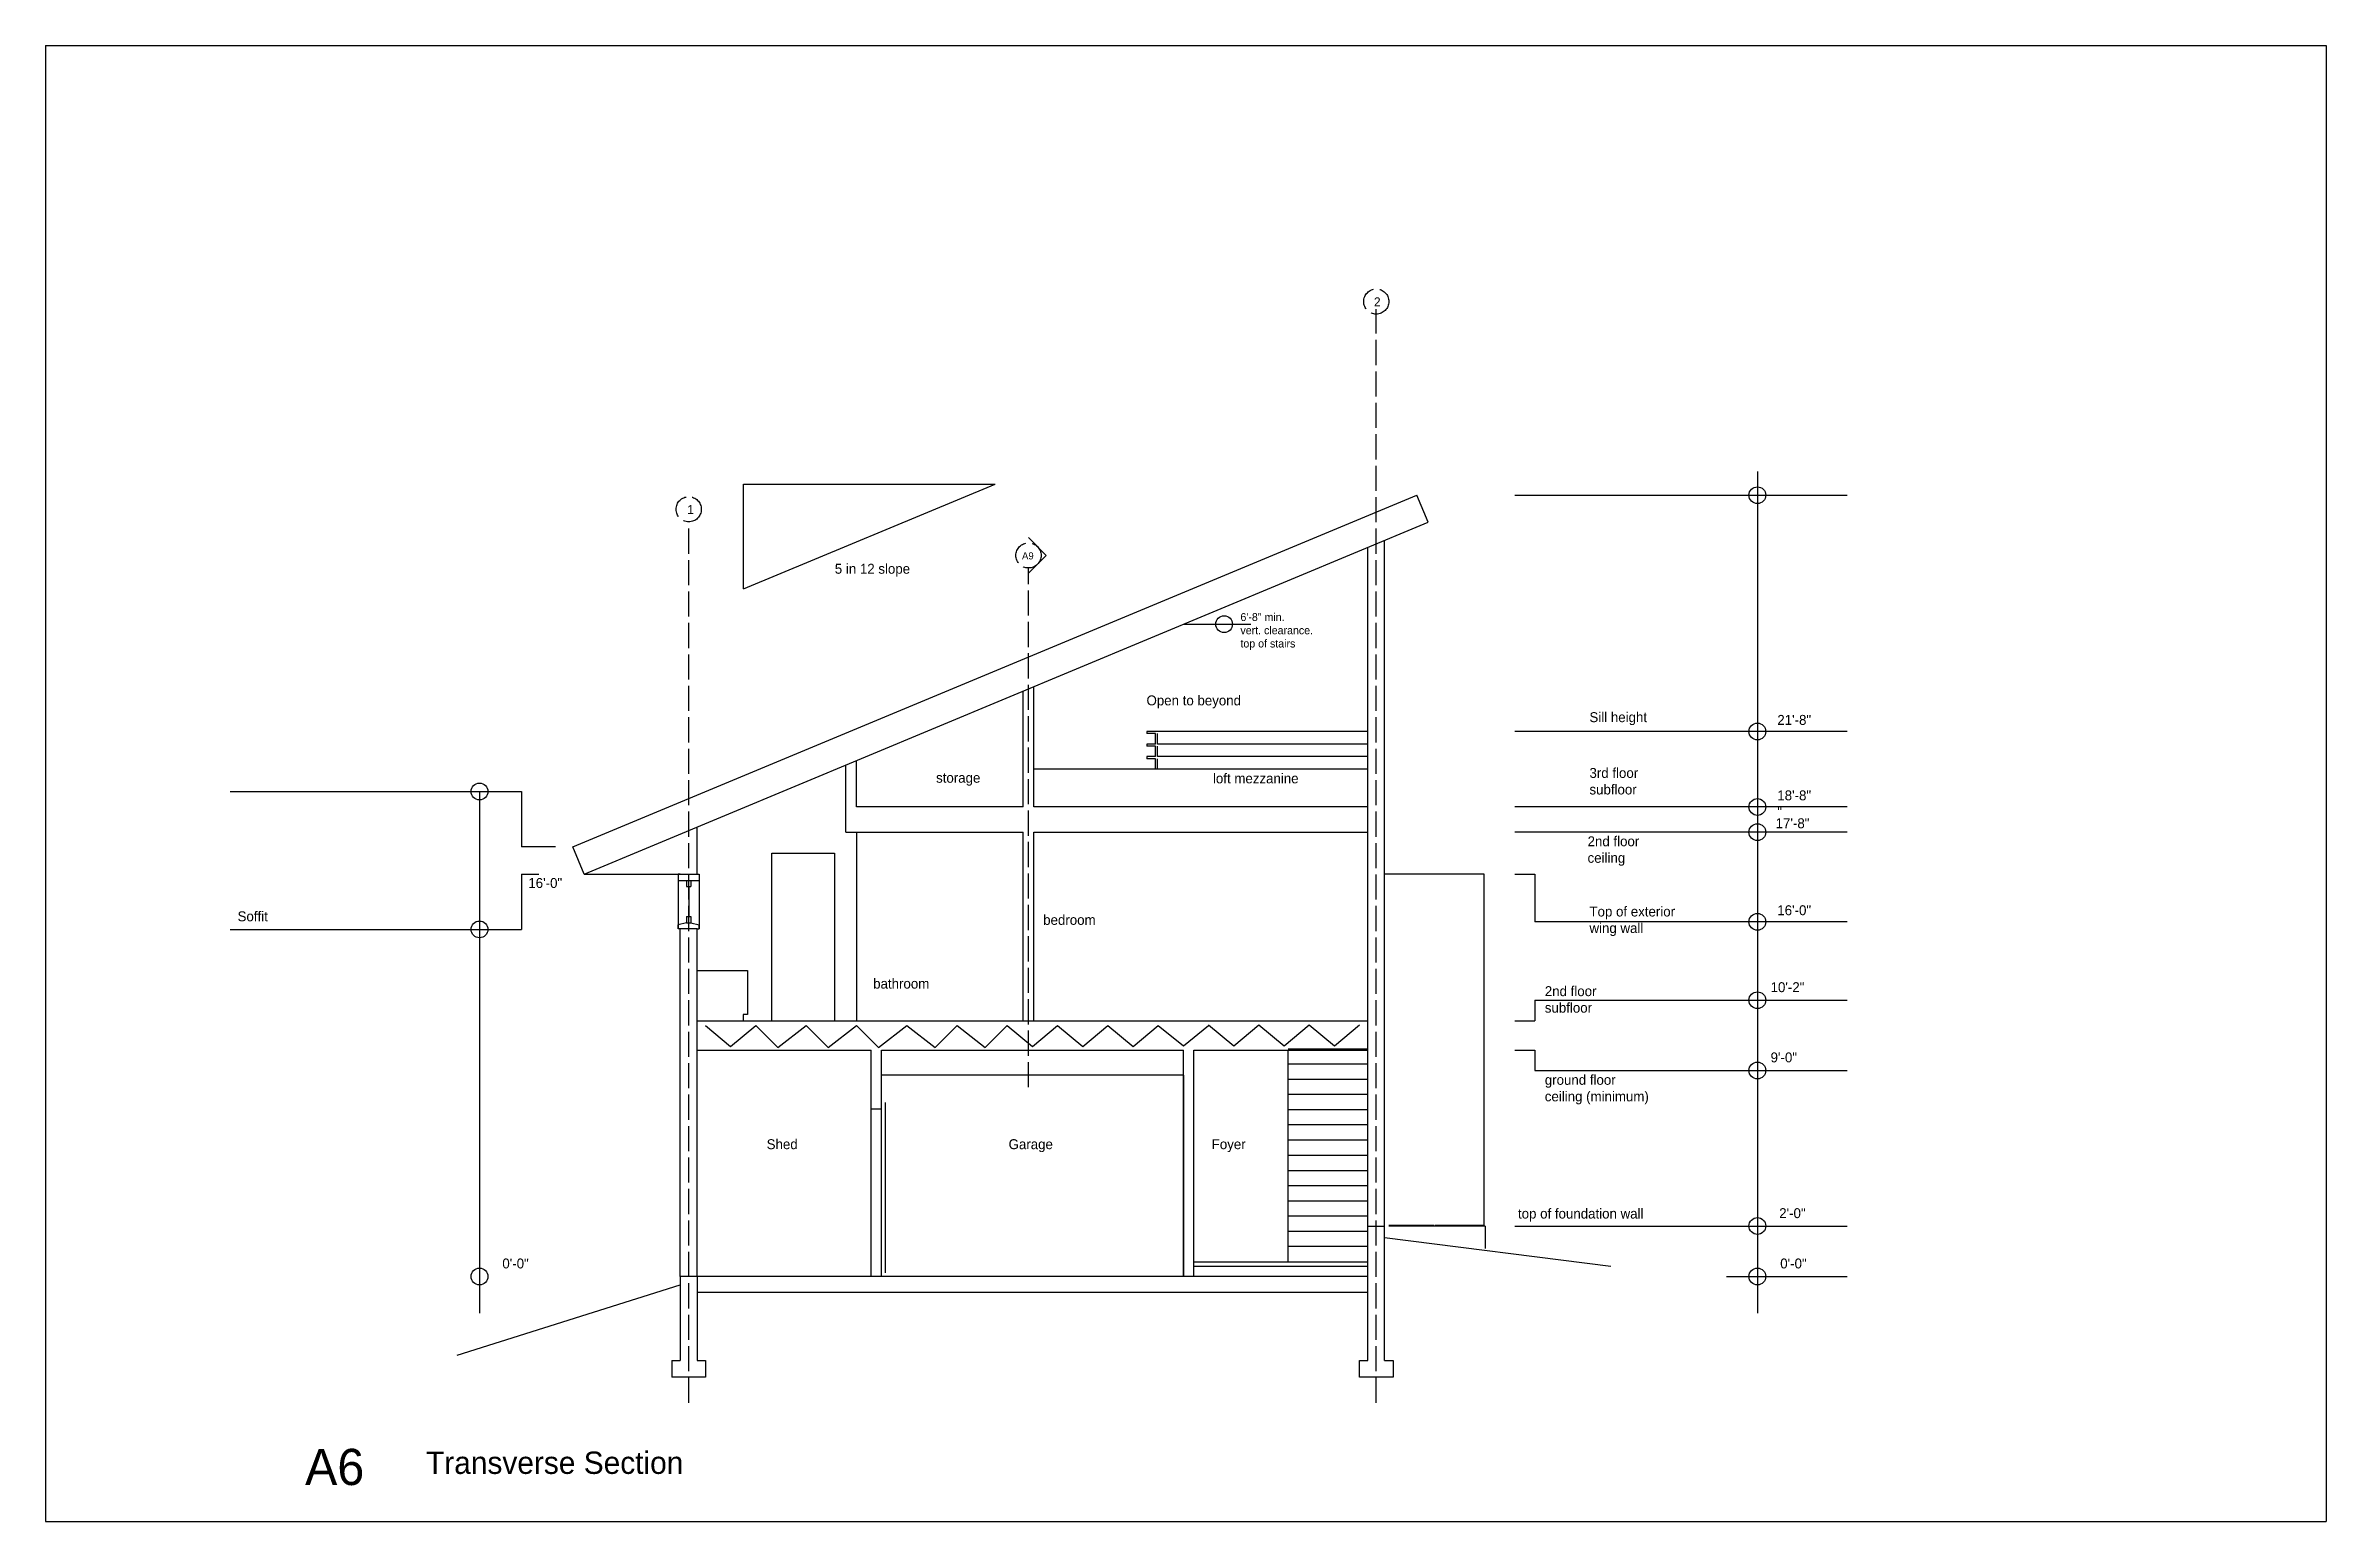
# Model space of a CAD drawing. Header units: inches. Extents: x -1431 to 8475, y 452 to 3434.
# Drawn here: x 2166 to 3254, y 1971 to 2675 of the extents above; entities that cross this region are included whole.
import ezdxf

# ---------------------------------------------------------------- set-up
doc = ezdxf.new("R2010")
doc.units = ezdxf.units.IN
doc.header["$MEASUREMENT"] = 0
doc.linetypes.add('ACAD_ISO02W100', pattern=[15, 12, -3])
for name, color, linetype in [('blocks', 251, 'Continuous'), ('const', 7, 'Continuous'), ('e1', 7, 'Continuous'), ('e2', 251, 'Continuous'), ('grid', 252, 'ACAD_ISO02W100'), ('millwork', 253, 'Continuous'), ('stairs', 140, 'Continuous'), ('walls', 7, 'Continuous')]:
    doc.layers.add(name, color=color, linetype=linetype)

msp = doc.modelspace()

# ---------------------------------------------------------------- texts
at = {"layer": 'const', "attachment_point": 1}
for s, insert, char_height, width in [('2', (2799.7, 2554.7), 4.26, 1625.197), ('1', (2472.1, 2455.6), 4.26, 1625.197), ('5 in 12 slope', (2542.5, 2427.6), 4.736, 1805.775), ('A9', (2631.8, 2433.1), 3.41, 1300.158), ('6\'-8" min.^Jvert. clearance.\\Ptop of stairs', (2736, 2404.1), 3.789, 1444.62), ('Open to beyond', (2691.2, 2364.8), 4.736, 1805.775), ('Sill height', (2902.5, 2356.8), 4.736, 1805.775), ('21\'-8"', (2992.1, 2355.5), 4.74, 1805.775), ('3rd floor^Jsubfloor', (2902.5, 2330.2), 4.736, 1805.775), ('storage', (2590.8, 2327.9), 4.74, 1805.775), ('loft mezzanine', (2722.9, 2327.6), 4.736, 1805.775), ('18\'-8"\\P"', (2992.1, 2319.5), 4.74, 1805.775), ('\\P2nd floor^Jceiling', (2901.6, 2305.5), 4.736, 1805.775), ('\\P17\'-8"', (2991.3, 2314.1), 4.74, 1805.775), ('16\'-0"', (2396.3, 2277.7), 4.74, 1805.775), ('Top of exterior\\Pwing wall', (2902.5, 2264.1), 4.736, 1805.775), ('16\'-0"', (2992.1, 2264.7), 4.74, 1805.775), ('Soffit', (2257.6, 2261.8), 4.74, 1805.775), ('bedroom', (2641.9, 2260.1), 4.74, 1805.775), ('bathroom', (2560.8, 2229.7), 4.74, 1805.775), ('2nd floor^Jsubfloor', (2881.2, 2226.1), 4.736, 1805.775), ('10\'-2"', (2988.9, 2228), 4.74, 1805.775), ('9\'-0"', (2988.9, 2194.5), 4.74, 1805.775), ('ground floor^Jceiling (minimum)', (2881.2, 2183.8), 4.736, 1805.775), ('Shed', (2510, 2153.1), 4.74, 1805.775), ('Garage', (2625.4, 2153.1), 4.74, 1805.775), ('Foyer', (2722.3, 2153.1), 4.74, 1805.775), ('top of foundation wall', (2868.4, 2120), 4.736, 1805.775), ('2\'-0"', (2993, 2120.2), 4.74, 1805.775), ('0\'-0"', (2383.9, 2096.2), 4.74, 1805.775), ('0\'-0"', (2993.5, 2096.2), 4.74, 1805.775), ('A6', (2289.8, 2005.4), 17.26, 6582.049), ('Transverse Section', (2347.5, 2004.1), 10.656, 4062.993)]:
    msp.add_mtext(s, dxfattribs=dict(at, insert=insert, char_height=char_height, width=width))

# ---------------------------------------------------------------- linework, layer by layer
for p, q in [((2166, 2674.8), (3254, 2674.8)), ((2166, 2674.8), (2166, 1970.8)), ((3254, 2674.8), (3254, 1970.8)), ((2166, 2475.8), (2166, 1970.8)), ((2796.8, 2111.6), (2804.8, 2111.6)), ((2166, 1970.8), (2836.2, 1970.8)), ((2166, 1970.8), (3254, 1970.8))]:
    msp.add_line(p, q)
at = {"layer": 'blocks'}
for p, q in [((2806.8, 2112.1), (2828.3, 2112.1)), ((2828.8, 2112.1), (2852.3, 2112.1))]:
    msp.add_line(p, q, dxfattribs=at)
at = {"layer": 'e1'}
for p, q in [((2632.4, 2209.6), (2632.4, 2299.6)), ((2637.4, 2209.6), (2637.4, 2299.6)), ((2708.8, 2087.6), (2708.8, 2179.6)), ((2713.8, 2087.6), (2713.8, 2179.6)), ((2559.8, 2087.6), (2559.8, 2167.6)), ((2564.8, 2087.6), (2564.8, 2167.6))]:
    msp.add_line(p, q, dxfattribs=at)
at = {"layer": 'e2'}
for p, q in [((2982.6, 2471.6), (2982.6, 2070.2)), ((2866.9, 2460.3), (3025.4, 2460.3)), ((2708.8, 2398.8), (2741, 2398.8)), ((3025.4, 2347.6), (2866.9, 2347.6)), ((2254, 2319), (2393.1, 2319)), ((2373, 2319), (2373, 2070.2)), ((2393.1, 2319), (2393.1, 2292.6)), ((3025.4, 2311.6), (2866.9, 2311.6)), ((2552.8, 2299.6), (2552.8, 2209.6)), ((3025.4, 2299.6), (2866.9, 2299.6)), ((2890.9, 2299.6), (2876.5, 2299.6)), ((2409.3, 2292.6), (2393.1, 2292.6)), ((2512.4, 2209.6), (2512.4, 2289.6)), ((2512.4, 2289.6), (2542.4, 2289.6)), ((2542.4, 2289.6), (2542.4, 2209.6)), ((2393.1, 2279.6), (2401.3, 2279.6)), ((2393.1, 2279.6), (2393.1, 2253.2)), ((2467.8, 2279.6), (2467.8, 2253.4)), ((2477.8, 2279.6), (2477.8, 2253.4)), ((2852.3, 2279.6), (2804.8, 2279.6)), ((2852.3, 2112.1), (2852.3, 2279.6)), ((2866.9, 2279.6), (2876.5, 2279.6)), ((2876.5, 2279.6), (2876.5, 2256.8)), ((2254, 2253.2), (2393.1, 2253.2)), ((3025.4, 2256.8), (2876.5, 2256.8)), ((2476.8, 2233.6), (2500.8, 2233.6)), ((2500.8, 2233.6), (2500.8, 2212.6)), ((2500.8, 2212.6), (2498.8, 2212.6)), ((2498.8, 2212.6), (2498.8, 2209.6)), ((2866.9, 2209.6), (2876.5, 2209.6)), ((2876.5, 2219.4), (3025.4, 2219.4)), ((2876.5, 2219.4), (2876.5, 2209.6)), ((2480.8, 2207.4), (2492.8, 2197.4)), ((2492.8, 2197.4), (2504.8, 2207.4)), ((2504.8, 2207.4), (2515.4, 2196.8)), ((2515.4, 2196.8), (2528.8, 2207.4)), ((2528.8, 2207.4), (2539.4, 2196.8)), ((2539.4, 2196.8), (2552.8, 2207.4)), ((2552.8, 2207.4), (2563.4, 2196.8)), ((2563.4, 2196.8), (2576.8, 2207.4)), ((2576.8, 2207.4), (2590.3, 2196.8)), ((2590.3, 2196.8), (2600.8, 2207.4)), ((2600.8, 2207.4), (2614.3, 2196.8)), ((2614.3, 2196.8), (2624.8, 2207.4)), ((2624.8, 2207.4), (2636.8, 2197.4)), ((2636.8, 2197.4), (2648.8, 2207.4)), ((2648.8, 2207.4), (2660.8, 2197.4)), ((2660.8, 2197.4), (2672.8, 2207.4)), ((2672.8, 2207.4), (2684.8, 2197.4)), ((2684.8, 2197.4), (2696.8, 2207.4)), ((2696.8, 2207.4), (2708.8, 2197.6)), ((2708.8, 2197.6), (2720.8, 2207.4)), ((2720.8, 2207.6), (2732.8, 2197.6)), ((2732.8, 2197.6), (2744.8, 2207.6)), ((2744.8, 2207.6), (2756.8, 2197.6)), ((2756.8, 2197.6), (2768.8, 2207.6)), ((2768.8, 2207.6), (2780.8, 2197.6)), ((2780.8, 2197.6), (2792.8, 2207.6)), ((2866.9, 2195.6), (2876.5, 2195.6)), ((2876.5, 2195.6), (2876.5, 2185.9)), ((2708.8, 2183.6), (2564.8, 2183.6)), ((2876.5, 2185.9), (3025.4, 2185.9)), ((2852.8, 2111.6), (2806.8, 2111.6)), ((2852.8, 2111.6), (2852.8, 2101)), ((2866.9, 2111.7), (3025.4, 2111.7)), ((2967.9, 2087.6), (3025.4, 2087.6))]:
    msp.add_line(p, q, dxfattribs=at)
for centre in [(2982.6, 2460.3), (2728.2, 2398.8), (2982.6, 2347.6), (2373, 2319), (2982.6, 2311.6), (2982.6, 2299.6), (2373, 2253.2), (2982.6, 2256.8), (2982.6, 2219.4), (2982.6, 2185.9), (2982.6, 2111.7), (2373, 2087.6), (2982.6, 2087.6)]:
    msp.add_circle(centre, 4, dxfattribs=at)
at = {"layer": 'grid'}
for p, q in [((2800.8, 2027.4), (2800.8, 2549)), ((2472.8, 2027.4), (2472.8, 2447.6)), ((2634.9, 2177.9), (2634.9, 2425.6))]:
    msp.add_line(p, q, dxfattribs=at)
for centre in [(2800.8, 2552.7), (2472.8, 2453.6), (2634.9, 2431.6)]:
    msp.add_circle(centre, 6, dxfattribs=at)
at = {"layer": 'millwork'}
for p, q in [((2499, 2455.6), (2499, 2465.6)), ((2499, 2465.6), (2619, 2465.6)), ((2499, 2415.6), (2499, 2465.6)), ((2499, 2445.6), (2499, 2455.6)), ((2499, 2445.6), (2499, 2445.6)), ((2796.8, 2347.6), (2691.3, 2347.6)), ((2691.3, 2347.6), (2691.3, 2346.6)), ((2695.5, 2346.6), (2691.3, 2346.6)), ((2695.5, 2341.6), (2691.3, 2341.6)), ((2691.3, 2341.6), (2691.3, 2340.6)), ((2695.5, 2340.6), (2691.3, 2340.6)), ((2695.5, 2341.6), (2695.5, 2346.6)), ((2695.5, 2335.6), (2695.5, 2340.6)), ((2696.5, 2341.6), (2696.5, 2346.6)), ((2796.8, 2341.6), (2696.5, 2341.6)), ((2696.5, 2335.6), (2696.5, 2340.6)), ((2796.8, 2329.6), (2637.4, 2329.6)), ((2691.3, 2335.6), (2691.3, 2334.6)), ((2695.5, 2335.6), (2691.3, 2335.6)), ((2695.5, 2334.6), (2691.3, 2334.6)), ((2695.5, 2329.6), (2695.5, 2334.6)), ((2796.8, 2335.6), (2696.5, 2335.6)), ((2696.5, 2329.6), (2696.5, 2334.6)), ((2758.8, 2094.6), (2758.8, 2195.6))]:
    msp.add_line(p, q, dxfattribs=at)
at = {"layer": 'stairs'}
for p, q in [((2796.8, 2196.1), (2758.8, 2196.1)), ((2796.8, 2188.9), (2758.8, 2188.9)), ((2796.8, 2181.6), (2758.8, 2181.6)), ((2796.8, 2174.4), (2758.8, 2174.4)), ((2796.8, 2167.1), (2758.8, 2167.1)), ((2796.8, 2159.9), (2758.8, 2159.9)), ((2796.8, 2152.6), (2758.8, 2152.6)), ((2796.8, 2145.4), (2758.8, 2145.4)), ((2796.8, 2138.1), (2758.8, 2138.1)), ((2796.8, 2130.9), (2758.8, 2130.9)), ((2796.8, 2123.6), (2758.8, 2123.6)), ((2796.8, 2116.4), (2758.8, 2116.4)), ((2796.8, 2109.1), (2758.8, 2109.1)), ((2796.8, 2101.9), (2758.8, 2101.9))]:
    msp.add_line(p, q, dxfattribs=at)
at = {"layer": 'walls'}
for p, q in [((2417.5, 2292.6), (2820.1, 2460.3)), ((2499, 2415.6), (2619, 2465.6)), ((2825.5, 2447.4), (2820.1, 2460.3)), ((2422.9, 2279.6), (2825.5, 2447.4)), ((2634.9, 2440.1), (2643.4, 2431.6)), ((2804.8, 2111.6), (2804.8, 2438.8)), ((2634.9, 2423.1), (2643.4, 2431.6)), ((2796.8, 2111.6), (2796.8, 2435.4)), ((2632.4, 2311.6), (2632.4, 2367)), ((2637.4, 2311.6), (2637.4, 2369)), ((2547.8, 2299.6), (2547.8, 2331.7)), ((2552.8, 2311.6), (2552.8, 2333.8)), ((2632.4, 2311.6), (2552.8, 2311.6)), ((2796.8, 2311.6), (2637.4, 2311.6)), ((2476.8, 2279.6), (2476.8, 2302.1)), ((2547.8, 2299.6), (2632.4, 2299.6)), ((2637.4, 2299.6), (2796.8, 2299.6)), ((2422.9, 2279.6), (2417.5, 2292.6)), ((2422.9, 2279.6), (2468.8, 2279.6)), ((2467.8, 2279.6), (2467.8, 2276.6)), ((2468.8, 2279.6), (2467.8, 2279.6)), ((2467.8, 2276.6), (2477.8, 2276.6)), ((2468.8, 2279.6), (2477.8, 2279.6)), ((2471.8, 2276.6), (2473.8, 2276.6)), ((2471.8, 2276.6), (2471.8, 2273.6)), ((2473.8, 2276.6), (2473.8, 2273.6)), ((2477.8, 2279.6), (2477.8, 2276.6)), ((2471.8, 2273.6), (2473.8, 2273.6)), ((2472.8, 2273.6), (2472.8, 2259.4)), ((2471.8, 2256.4), (2467.8, 2255.4)), ((2467.8, 2253.4), (2467.8, 2255.4)), ((2476.8, 2253.4), (2467.8, 2253.4)), ((2468.8, 2087.6), (2468.8, 2253.4)), ((2471.8, 2259.4), (2471.8, 2256.4)), ((2471.8, 2259.4), (2473.8, 2259.4)), ((2471.8, 2256.4), (2473.8, 2256.4)), ((2473.8, 2259.4), (2473.8, 2256.4)), ((2473.8, 2256.4), (2477.8, 2255.4)), ((2476.8, 2087.6), (2476.8, 2253.4)), ((2476.8, 2253.4), (2477.8, 2253.4)), ((2477.8, 2253.4), (2477.8, 2255.4)), ((2477.8, 2253.4), (2477.8, 2253.4)), ((2637.4, 2209.6), (2637.4, 2221.8)), ((2476.8, 2209.6), (2796.8, 2209.6)), ((2476.8, 2195.6), (2559.8, 2195.6)), ((2559.8, 2167.6), (2559.8, 2195.6)), ((2564.8, 2195.6), (2708.8, 2195.6)), ((2564.8, 2167.6), (2564.8, 2195.6)), ((2708.8, 2179.6), (2708.8, 2195.6)), ((2713.8, 2195.6), (2796.8, 2195.6)), ((2713.8, 2179.6), (2713.8, 2195.6)), ((2708.8, 2183.6), (2708.8, 2087.6)), ((2559.8, 2167.6), (2564.8, 2167.6)), ((2566.6, 2170.6), (2566.6, 2089.3)), ((2796.8, 2047.6), (2796.8, 2111.6)), ((2804.8, 2047.6), (2804.8, 2111.6)), ((2804.8, 2106.2), (2912.7, 2092.5)), ((2713.8, 2094.6), (2796.8, 2094.6)), ((2713.8, 2092.6), (2796.8, 2092.6)), ((2362.3, 2050.1), (2468.8, 2083.6)), ((2796.8, 2087.6), (2468.8, 2087.6)), ((2468.8, 2087.6), (2468.8, 2068.1)), ((2468.8, 2084.8), (2468.8, 2047.6)), ((2476.8, 2087.6), (2476.8, 2047.6)), ((2476.8, 2080.1), (2796.8, 2080.1)), ((2464.8, 2047.6), (2468.8, 2047.6)), ((2464.8, 2047.6), (2464.8, 2039.6)), ((2476.8, 2047.6), (2480.8, 2047.6)), ((2480.8, 2047.6), (2480.8, 2039.6)), ((2792.8, 2047.6), (2796.8, 2047.6)), ((2792.8, 2039.6), (2792.8, 2047.6)), ((2804.8, 2047.6), (2808.8, 2047.6)), ((2808.8, 2047.6), (2808.8, 2039.6)), ((2480.8, 2039.6), (2464.8, 2039.6)), ((2468.8, 2039.6), (2464.8, 2039.6)), ((2808.8, 2039.6), (2792.8, 2039.6))]:
    msp.add_line(p, q, dxfattribs=at)

msp.set_redraw_order([(e.dxf.handle, doc.entitydb.next_handle()) for e in msp.query("TEXT MTEXT ATTDEF DIMENSION ARC_DIMENSION")])  # texts and dimensions are drawn at this point

doc.saveas('drawing.dxf')
